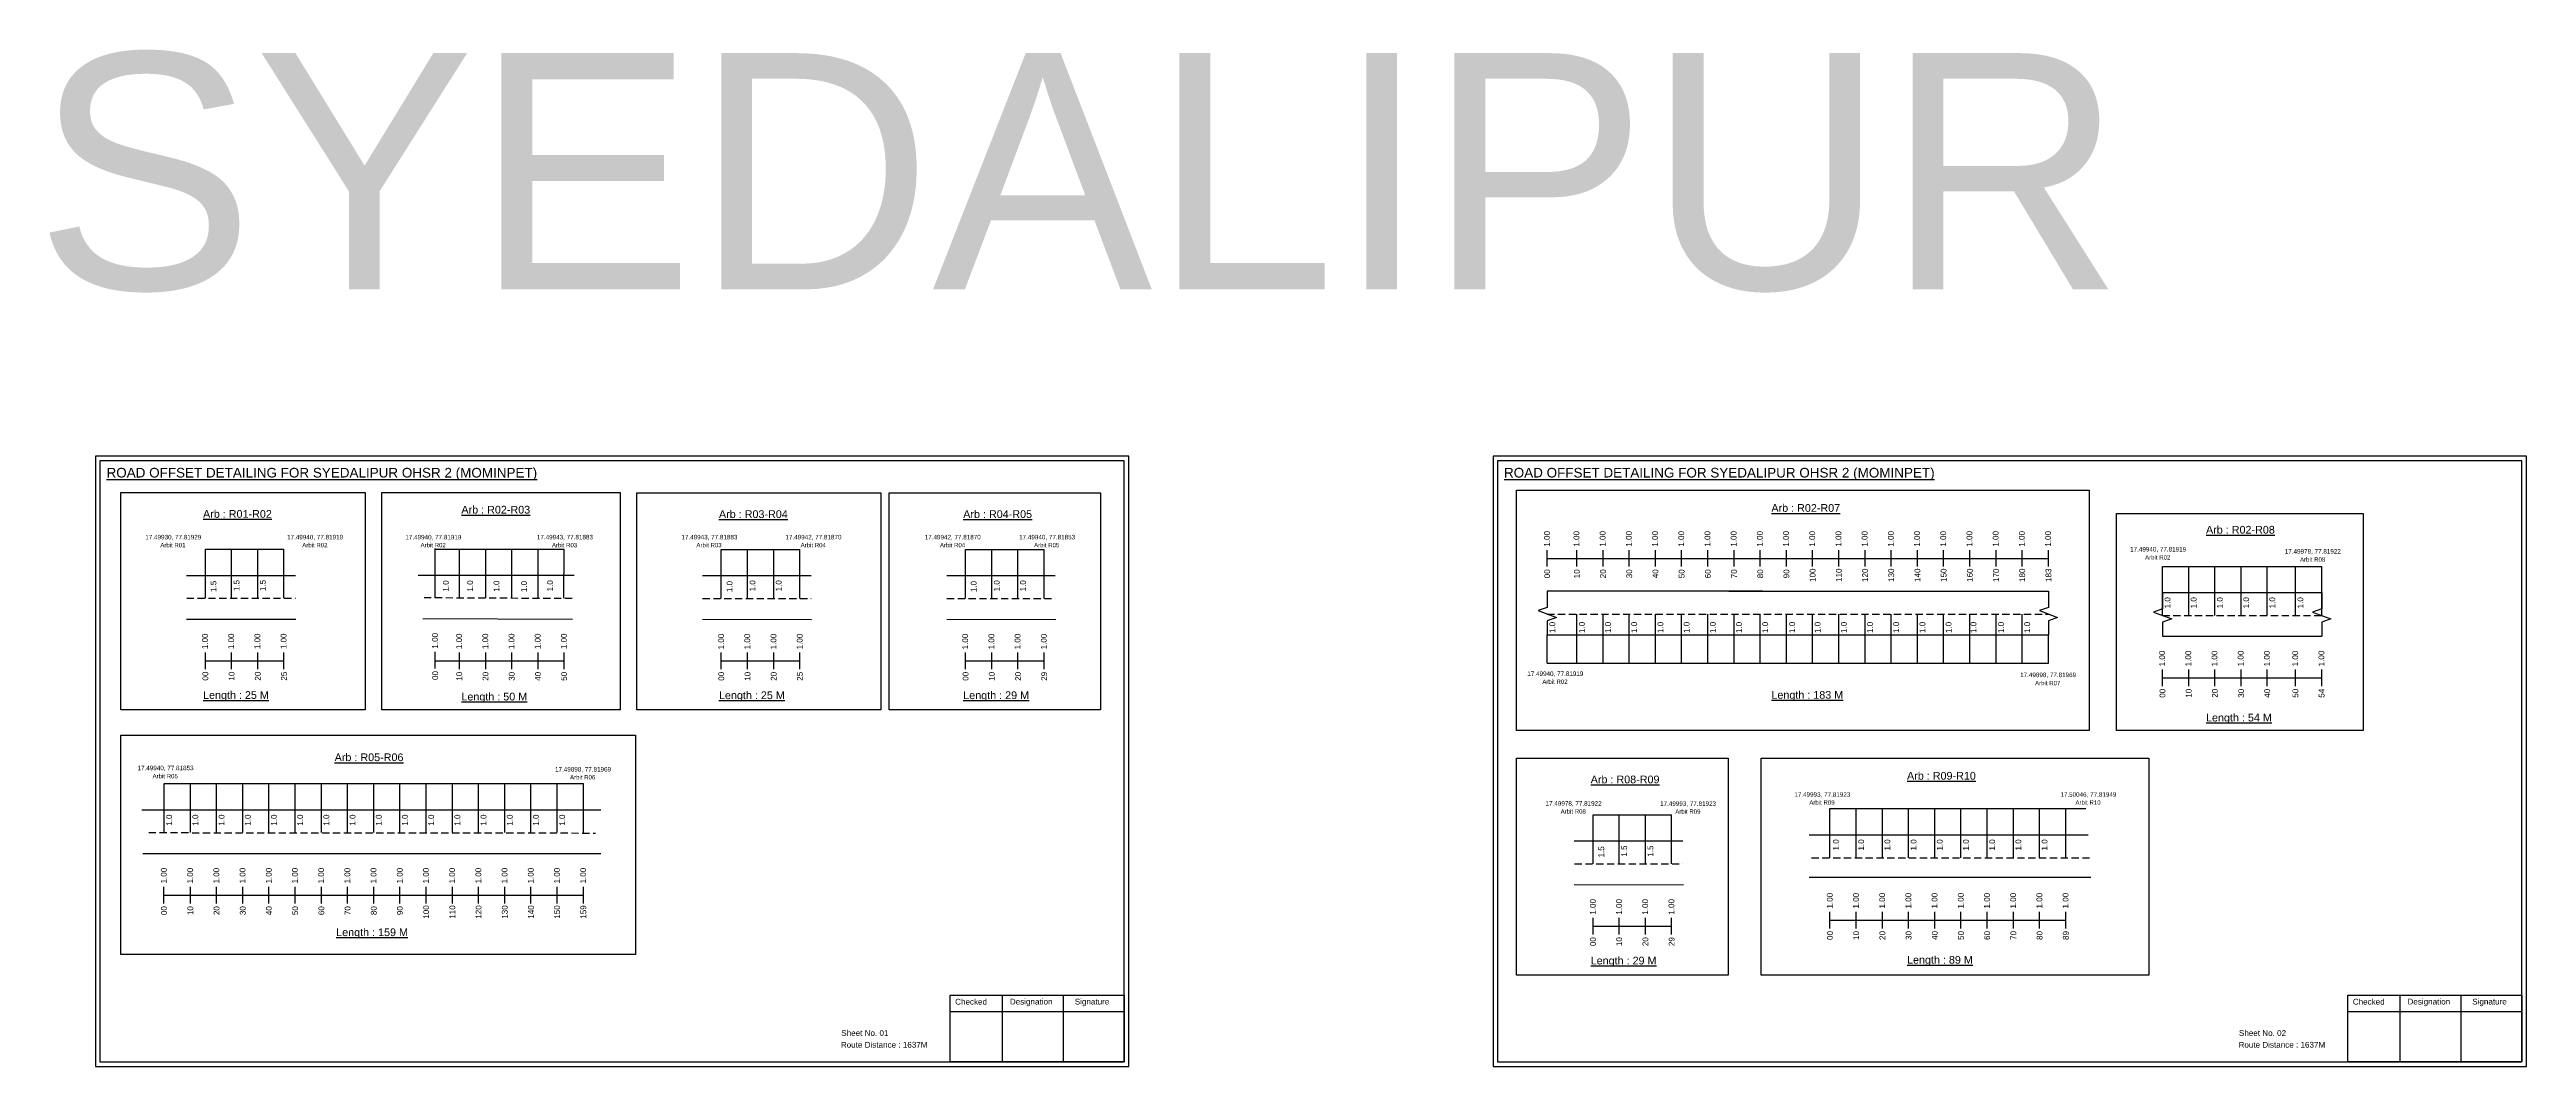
# Model space of a CAD drawing. Header units: inches. Extents: x 183 to 3615, y 59 to 1196.
# Drawn here: x 183 to 1469, y 59 to 587 of the extents above; entities that cross this region are included whole.
import ezdxf

# ---------------------------------------------------------------- set-up
doc = ezdxf.new("R2010")
doc.units = ezdxf.units.IN
doc.header["$MEASUREMENT"] = 0
doc.linetypes.add('DASHED2', pattern=[0.375, 0.25, -0.125])
doc.layers.add('PDF_Geometry', color=7, linetype='Continuous')
doc.layers.add('PDF_Text', color=5, linetype='Continuous')
doc.styles.add('PDF Arial', font='arial.ttf')
doc.styles.get("Standard").update_dxf_attribs({"font": 'arial.ttf'})

msp = doc.modelspace()

# ---------------------------------------------------------------- linework, layer by layer
at = {"color": 5}
for p, q in [((263.8, 327.8), (304.6, 327.8)), ((383.1, 327.8), (450.1, 327.8)), ((531.6, 327.7), (572.4, 327.7)), ((658.4, 327.7), (699.2, 327.7)), ((1279.7, 318.9), (1362.4, 318.9)), ((960.3, 268.6), (1220.5, 268.6)), ((242.4, 206.2), (460, 206.2)), ((1107.1, 193.2), (1239.9, 193.2)), ((984.1, 190), (1024.9, 190))]:
    msp.add_line(p, q, dxfattribs=at)
for p, q in [((263.8, 302.3), (263.8, 327.8)), ((277.4, 302.3), (277.4, 327.8)), ((291, 302.3), (291, 327.8)), ((304.6, 302.3), (304.6, 327.8)), ((383.1, 302.6), (383.1, 328.1)), ((395.7, 302.5), (395.7, 327.8)), ((409.3, 302.5), (409.3, 327.8)), ((422.9, 302.5), (422.9, 327.8)), ((436.5, 302.3), (436.5, 327.8)), ((449.8, 302.3), (450.1, 327.8)), ((531.6, 302.2), (531.6, 327.7)), ((545.2, 302.2), (545.2, 327.7)), ((558.8, 302.2), (558.8, 327.7)), ((572.4, 302.2), (572.4, 327.7)), ((658.4, 302.2), (658.4, 327.7)), ((672, 302.2), (672, 327.7)), ((685.6, 302.2), (685.6, 327.7)), ((699.2, 302.2), (699.2, 327.7)), ((254, 314.2), (310.5, 314.2)), ((455.3, 314.1), (374.3, 314.1)), ((521.8, 314.1), (578.3, 314.1)), ((648.6, 314.1), (705, 314.1)), ((1279.7, 293.4), (1279.7, 318.9)), ((1293.3, 293.4), (1293.3, 318.9)), ((1306.9, 293.4), (1306.9, 318.9)), ((1320.5, 293.4), (1320.5, 318.9)), ((1334.1, 293.4), (1334.1, 318.9)), ((1348.8, 293.4), (1348.8, 318.9)), ((1362.4, 293.4), (1362.4, 318.9)), ((1072.1, 306), (960.3, 306)), ((1054.6, 306), (1220.5, 306)), ((1279.7, 305.3), (1362.4, 305.3)), ((254, 291.5), (310.7, 291.4)), ((376.6, 291.9), (454.3, 291.5)), ((521.8, 291.4), (578.5, 291.3)), ((648.6, 291.4), (705.3, 291.3)), ((960.3, 283.3), (1220.5, 283.3)), ((960.3, 268.6), (960.3, 283.3)), ((975.7, 268.6), (975.7, 294.1)), ((989.3, 268.6), (989.3, 294.1)), ((1002.9, 268.6), (1002.9, 294.1)), ((1016.5, 268.6), (1016.5, 294.1)), ((1030.1, 268.6), (1030.1, 294.1)), ((1043.7, 268.6), (1043.7, 294.1)), ((1057.3, 268.6), (1057.3, 294.1)), ((1070.9, 268.6), (1070.9, 294.1)), ((1084.5, 268.6), (1084.5, 294.1)), ((1098.1, 268.6), (1098.1, 294.1)), ((1111.7, 268.6), (1111.7, 294.1)), ((1125.3, 268.6), (1125.3, 294.1)), ((1138.9, 268.6), (1138.9, 294.1)), ((1152.5, 268.6), (1152.5, 294.1)), ((1166.1, 268.6), (1166.1, 294.1)), ((1179.7, 268.6), (1179.7, 294.1)), ((1193.3, 268.6), (1193.3, 294.1)), ((1206.9, 268.6), (1206.9, 294.1)), ((1220.5, 268.6), (1220.5, 283.3)), ((1279.7, 282.6), (1362.4, 282.6)), ((242.4, 180.7), (242.4, 206.2)), ((256, 180.7), (256, 206.2)), ((269.6, 180.7), (269.6, 206.2)), ((283.2, 180.7), (283.2, 206.2)), ((296.8, 180.7), (296.8, 206.2)), ((310.4, 180.7), (310.4, 206.2)), ((324, 180.7), (324, 206.2)), ((337.6, 180.7), (337.6, 206.2)), ((351.2, 180.7), (351.2, 206.2)), ((364.8, 180.7), (364.8, 206.2)), ((378.4, 180.7), (378.4, 206.2)), ((392, 180.7), (392, 206.2)), ((405.6, 180.7), (405.6, 206.2)), ((419.2, 180.7), (419.2, 206.2)), ((432.8, 180.7), (432.8, 206.2)), ((446.4, 180.7), (446.4, 206.2)), ((460, 180.7), (460, 206.2)), ((1107.1, 167.7), (1107.1, 193.2)), ((1120.7, 167.7), (1120.7, 193.2)), ((1134.3, 167.7), (1134.3, 193.2)), ((1147.9, 167.7), (1147.9, 193.2)), ((1161.5, 167.7), (1161.5, 193.2)), ((1175.1, 167.7), (1175.1, 193.2)), ((1188.7, 167.7), (1188.7, 193.2)), ((1202.3, 167.7), (1202.3, 193.2)), ((1215.9, 167.7), (1215.9, 193.2)), ((1229.5, 167.7), (1229.5, 193.2)), ((230.9, 192.5), (469, 192.5)), ((984.1, 164.5), (984.1, 190)), ((997.7, 164.5), (997.7, 190)), ((1011.3, 164.5), (1011.3, 190)), ((1024.9, 164.5), (1024.9, 190)), ((231.3, 169.9), (469.1, 169.8)), ((974.3, 176.4), (1030.8, 176.4)), ((1096.3, 179.6), (1241.1, 179.6)), ((1242.5, 157.4), (1096.3, 157.4)), ((974.3, 153.7), (1031, 153.6))]:
    msp.add_line(p, q)
at = {"color": 217, "true_color": 0x93278f}
for p, q in [((960.3, 318.8), (960.3, 327.3)), ((960.3, 323), (1220.5, 323)), ((975.7, 318.8), (975.7, 327.3)), ((989.3, 318.8), (989.3, 327.3)), ((1002.9, 318.8), (1002.9, 327.3)), ((1016.5, 318.8), (1016.5, 327.3)), ((1030.1, 318.8), (1030.1, 327.3)), ((1043.7, 318.8), (1043.7, 327.3)), ((1057.3, 318.8), (1057.3, 327.3)), ((1070.9, 318.8), (1070.9, 327.3)), ((1084.5, 318.8), (1084.5, 327.3)), ((1098.1, 318.8), (1098.1, 327.3)), ((1111.7, 318.8), (1111.7, 327.3)), ((1125.3, 318.8), (1125.3, 327.3)), ((1138.9, 318.8), (1138.9, 327.3)), ((1152.5, 318.8), (1152.5, 327.3)), ((1166.1, 318.8), (1166.1, 327.3)), ((1179.7, 318.8), (1179.7, 327.3)), ((1193.3, 318.8), (1193.3, 327.3)), ((1206.9, 318.8), (1206.9, 327.3)), ((1220.5, 318.8), (1220.5, 327.3)), ((263.8, 265.6), (263.8, 274.2)), ((277.4, 265.6), (277.4, 274.2)), ((291, 265.6), (291, 274.2)), ((304.6, 265.6), (304.6, 274.2)), ((383.1, 265.9), (383.1, 274.5)), ((395.7, 265.6), (395.7, 274.1)), ((409.3, 265.6), (409.3, 274.1)), ((422.9, 265.6), (422.9, 274.1)), ((436.5, 265.6), (436.5, 274.1)), ((450.1, 265.6), (450.1, 274.1)), ((531.6, 265.5), (531.6, 274.1)), ((545.2, 265.5), (545.2, 274.1)), ((558.8, 265.5), (558.8, 274.1)), ((572.4, 265.5), (572.4, 274.1)), ((658.4, 265.5), (658.4, 274.1)), ((672, 265.5), (672, 274.1)), ((685.6, 265.5), (685.6, 274.1)), ((699.2, 265.5), (699.2, 274.1)), ((263.8, 269.9), (304.6, 269.9)), ((383.1, 269.8), (450.1, 269.8)), ((531.6, 269.8), (572.4, 269.8)), ((658.4, 269.8), (699.2, 269.8)), ((1279.7, 256.7), (1279.7, 265.3)), ((1279.7, 261), (1362.4, 261)), ((1293.3, 256.7), (1293.3, 265.3)), ((1306.9, 256.7), (1306.9, 265.3)), ((1320.5, 256.7), (1320.5, 265.3)), ((1334.1, 256.7), (1334.1, 265.3)), ((1348.8, 256.7), (1348.8, 265.3)), ((1362.4, 256.7), (1362.4, 265.3)), ((242.3, 144), (242.3, 152.5)), ((242.4, 148.2), (460, 148.3)), ((256, 144), (256, 152.5)), ((269.6, 144), (269.6, 152.5)), ((283.2, 144), (283.2, 152.5)), ((296.8, 144), (296.8, 152.5)), ((310.4, 144), (310.4, 152.5)), ((324, 144), (324, 152.5)), ((337.6, 144), (337.6, 152.5)), ((351.2, 144), (351.2, 152.5)), ((364.8, 144), (364.8, 152.5)), ((378.4, 144), (378.4, 152.5)), ((392, 144), (392, 152.5)), ((405.6, 144), (405.6, 152.5)), ((419.2, 144), (419.2, 152.5)), ((432.8, 144), (432.8, 152.5)), ((446.4, 144), (446.4, 152.5)), ((460, 144), (460, 152.5)), ((984.1, 127.8), (984.1, 136.4)), ((984.1, 132.1), (1024.9, 132.1)), ((997.7, 127.8), (997.7, 136.4)), ((1011.3, 127.8), (1011.3, 136.4)), ((1024.9, 127.8), (1024.9, 136.4)), ((1107.1, 131), (1107.1, 139.6)), ((1107.1, 135.3), (1229.5, 135.3)), ((1120.7, 131), (1120.7, 139.6)), ((1134.3, 131), (1134.3, 139.6)), ((1147.9, 131), (1147.9, 139.6)), ((1161.5, 131), (1161.5, 139.6)), ((1175.1, 131), (1175.1, 139.6)), ((1188.7, 131), (1188.7, 139.6)), ((1202.3, 131), (1202.3, 139.6)), ((1215.9, 131), (1215.9, 139.6)), ((1229.5, 131), (1229.5, 139.6))]:
    msp.add_line(p, q, dxfattribs=at)
at = {"linetype": 'DASHED2', "ltscale": 15}
for p, q in [((254.1, 302.3), (310.5, 302.3)), ((377.3, 302.7), (455.6, 302.3)), ((521.9, 302.2), (578.3, 302.2)), ((648.7, 302.2), (705, 302.2)), ((960.3, 294.1), (1220.5, 294.1)), ((1279.7, 293.4), (1362.4, 293.4)), ((234.4, 180.7), (466.3, 180.5)), ((1097.5, 167.7), (1241.9, 167.7)), ((974.5, 164.5), (1030.8, 164.5))]:
    msp.add_line(p, q, dxfattribs=at)
for points in [[(219.9, 357.2), (346.7, 357.2), (346.7, 244.5), (219.9, 244.5)], [(355.4, 357.2), (479.2, 357.2), (479.2, 244.5), (355.4, 244.5)], [(487.8, 357.1), (614.5, 357.1), (614.5, 244.4), (487.8, 244.4)], [(618.7, 357.1), (728.4, 357.1), (728.4, 244.4), (618.7, 244.4)], [(944.4, 358.5), (1241.6, 358.5), (1241.6, 233.7), (944.4, 233.7)], [(1255.8, 346.4), (1383.9, 346.4), (1383.9, 233.7), (1255.8, 233.7)], [(219.9, 231.3), (487.1, 231.3), (487.1, 117.4), (219.9, 117.4)], [(944.4, 219.4), (1054.2, 219.4), (1054.2, 106.7), (944.4, 106.7)], [(1071.4, 219.4), (1272.6, 219.4), (1272.6, 106.7), (1071.4, 106.7)]]:
    msp.add_lwpolyline(points, close=True)
at = {"linetype": 'Continuous'}
for points in [[(960.3, 306), (960.3, 297.6), (955.6, 295.9), (965.1, 292.4), (960.3, 290.7), (960.3, 283.3)], [(1220.5, 306), (1220.5, 297.6), (1215.8, 295.9), (1225.2, 292.4), (1220.5, 290.7), (1220.5, 283.3)], [(1279.7, 305.3), (1279.7, 296.9), (1275, 295.1), (1284.5, 291.7), (1279.7, 289.9), (1279.7, 282.6)], [(1362.4, 305.3), (1362.4, 296.9), (1357.6, 295.1), (1367.1, 291.7), (1362.4, 289.9), (1362.4, 282.6)]]:
    msp.add_lwpolyline(points, dxfattribs=at)
at = {"layer": 'PDF_Geometry'}
for points in [[(206.7, 376.1), (206.7, 59.4), (743.2, 59.4), (743.2, 376.1)], [(209, 373.7), (209, 61.8), (740.7, 61.8), (740.7, 373.7)], [(932.2, 376.1), (932.2, 59.4), (1468.6, 59.4), (1468.6, 376.1)], [(934.5, 373.7), (934.5, 61.8), (1466.2, 61.8), (1466.2, 373.7)]]:
    msp.add_lwpolyline(points, close=True, dxfattribs=at)
at = {"layer": 'PDF_Geometry', "color": 242, "true_color": 0xcc1f26}
for points in [[(740.7, 61.7), (650.4, 61.7), (650.4, 96.3), (740.7, 96.3)], [(1466.2, 61.7), (1375.9, 61.7), (1375.9, 96.3), (1466.2, 96.3)]]:
    msp.add_lwpolyline(points, close=True, dxfattribs=at)
for points in [[(677.4, 96.3), (677.4, 61.7)], [(709.1, 96.3), (709.1, 61.7)], [(1402.9, 96.3), (1402.9, 61.7)], [(1434.6, 96.3), (1434.6, 61.7)], [(650.4, 87.9), (740.7, 87.9)], [(1375.9, 87.9), (1466.2, 87.9)]]:
    msp.add_lwpolyline(points, dxfattribs=at)

# ---------------------------------------------------------------- texts
for s, height, p in [('SYEDALIPUR', 122.54, (175.1, 462.7)), ('Sheet No. 01', 3, (593.9, 75.2)), ('Sheet No. 02', 3, (1319.4, 75.2)), ('Route Distance : 1637M', 3, (593.7, 69.1)), ('Route Distance : 1637M', 3, (1319.2, 69.1))]:
    msp.add_text(s, height=height).set_placement(p)
at = {"color": 242, "true_color": 0xcd2027}
for s, height, p in [('%%UROAD OFFSET DETAILING FOR SYEDALIPUR OHSR 2 (MOMINPET)', 5, (212.5, 365)), ('%%UROAD OFFSET DETAILING FOR SYEDALIPUR OHSR 2 (MOMINPET)', 5, (937.9, 365)), ('%%UArb : R01-R02', 4, (262.6, 344.1)), ('%%UArb : R02-R03', 4, (396.7, 346.3)), ('%%UArb : R03-R04', 4, (530.4, 344)), ('%%UArb : R04-R05', 4, (657.2, 344)), ('%%UArb : R02-R07', 4, (1076.7, 347.2)), ('%%UArb : R02-R08', 4, (1302.3, 335.9)), ('%%ULength : 25 M', 4, (262.6, 250.1)), ('%%ULength : 50 M', 4, (396.7, 249.3)), ('%%ULength : 25 M', 4, (530.4, 250)), ('%%ULength : 29 M', 4, (657.2, 250)), ('%%ULength : 183 M', 4, (1076.7, 250.2)), ('%%ULength : 54 M', 4, (1302.3, 238.4)), ('%%UArb : R05-R06', 4, (330.9, 217.8)), ('%%UArb : R08-R09', 4, (982.9, 206.3)), ('%%UArb : R09-R10', 4, (1147.1, 208.2)), ('%%ULength : 159 M', 4, (331.7, 127)), ('%%ULength : 29 M', 4, (982.9, 112.3)), ('%%ULength : 89 M', 4, (1147.1, 112.7))]:
    msp.add_text(s, height=height, dxfattribs=at).set_placement(p)
at = {"color": 5}
for s, height, p in [('17.49930, 77.81929', 2.34, (232.6, 332.9)), ('17.49940, 77.81919', 2.34, (306.2, 332.9)), ('17.49940, 77.81919', 2.34, (367.6, 332.9)), ('17.49943, 77.81883', 2.34, (435.9, 332.9)), ('17.49943, 77.81883', 2.34, (510.9, 332.9)), ('17.49942, 77.81870', 2.34, (564.9, 332.9)), ('17.49942, 77.81870', 2.34, (637.2, 332.9)), ('17.49940, 77.81853', 2.34, (686.2, 332.9)), ('Arbit R01', 2.25, (240.4, 328.8)), ('Arbit R02', 2.25, (314.1, 328.8)), ('Arbit R02', 2.25, (375.5, 328.8)), ('Arbit R03', 2.25, (443.7, 328.8)), ('Arbit R03', 2.25, (518.7, 328.8)), ('Arbit R04', 2.25, (572.8, 328.8)), ('Arbit R04', 2.25, (645.1, 328.8)), ('Arbit R05', 2.25, (694, 328.8)), ('17.49940, 77.81919', 2.34, (1262.9, 326.6)), ('Arbit R02', 2.25, (1270.7, 322.4)), ('17.49978, 77.81922', 2.34, (1343.2, 325.5)), ('Arbit R08', 2.25, (1351.1, 321.3)), ('17.49940, 77.81919', 2.34, (950, 262)), ('Arbit R02', 2.25, (957.8, 257.9)), ('17.49898, 77.81969', 2.34, (1205.8, 261.4)), ('Arbit R07', 2.25, (1213.6, 257.2)), ('17.49940, 77.81853', 2.34, (228.6, 213.1)), ('Arbit R05', 2.25, (236.4, 208.9)), ('17.49898, 77.81969', 2.34, (445.3, 212.4)), ('Arbit R06', 2.25, (453.1, 208.3)), ('17.49978, 77.81922', 2.34, (959.5, 194.7)), ('Arbit R08', 2.25, (967.3, 190.6)), ('17.49993, 77.81923', 2.34, (1018.9, 194.6)), ('Arbit R09', 2.25, (1026.8, 190.5)), ('17.49993, 77.81923', 2.34, (1088.6, 199.3)), ('Arbit R09', 2.25, (1096.4, 195.2)), ('17.50046, 77.81949', 2.34, (1226.7, 199.3)), ('Arbit R10', 2.25, (1234.5, 195.2))]:
    msp.add_text(s, height=height, dxfattribs=at).set_placement(p)
at = {"color": 217, "true_color": 0x93278f}
for s, p in [('1.00', (961.7, 329.1)), ('1.00', (977, 329.1)), ('1.00', (990.6, 329.1)), ('1.00', (1004.2, 329.1)), ('1.00', (1017.8, 329.1)), ('1.00', (1031.4, 329.1)), ('1.00', (1045, 329.1)), ('1.00', (1058.6, 329.1)), ('1.00', (1072.2, 329.1)), ('1.00', (1085.8, 329.1)), ('1.00', (1099.4, 329.1)), ('1.00', (1113, 329.1)), ('1.00', (1126.6, 329.1)), ('1.00', (1140.2, 329.1)), ('1.00', (1153.8, 329.1)), ('1.00', (1167.4, 329.1)), ('1.00', (1181, 329.1)), ('1.00', (1194.6, 329.1)), ('1.00', (1208.2, 329.1)), ('1.00', (1221.8, 329.1)), ('00', (961.8, 312.7)), ('10', (977.2, 312.7)), ('20', (990.8, 312.7)), ('30', (1004.4, 312.7)), ('40', (1018, 312.7)), ('50', (1031.6, 312.7)), ('60', (1045.2, 312.7)), ('70', (1058.8, 312.7)), ('80', (1072.4, 312.7)), ('90', (1086, 312.7)), ('100', (1099.6, 310.8)), ('110', (1113.2, 310.8)), ('120', (1126.8, 310.8)), ('130', (1140.4, 310.8)), ('140', (1154, 310.8)), ('150', (1167.6, 310.8)), ('160', (1181.2, 310.8)), ('170', (1194.8, 310.8)), ('180', (1208.4, 310.8)), ('183', (1222, 310.8)), ('1.00', (265.1, 275.9)), ('1.00', (278.7, 275.9)), ('1.00', (292.3, 275.9)), ('1.00', (305.9, 275.9)), ('1.00', (384.5, 276.2)), ('1.00', (397, 275.9)), ('1.00', (410.6, 275.9)), ('1.00', (424.2, 275.9)), ('1.00', (437.8, 275.9)), ('1.00', (451.4, 275.9)), ('1.00', (533, 275.8)), ('1.00', (546.6, 275.8)), ('1.00', (560.2, 275.8)), ('1.00', (573.8, 275.8)), ('1.00', (659.7, 275.8)), ('1.00', (673.3, 275.8)), ('1.00', (686.9, 275.8)), ('1.00', (700.5, 275.8)), ('1.00', (1281, 267)), ('1.00', (1294.6, 267)), ('1.00', (1308.2, 267)), ('1.00', (1321.8, 267)), ('1.00', (1335.4, 267)), ('1.00', (1350.1, 267)), ('1.00', (1363.7, 267)), ('00', (265.3, 259.6)), ('10', (278.9, 259.6)), ('20', (292.5, 259.6)), ('25', (306.1, 259.6)), ('00', (384.6, 259.9)), ('10', (397.1, 259.5)), ('20', (410.7, 259.5)), ('30', (424.3, 259.5)), ('40', (437.9, 259.5)), ('50', (451.5, 259.5)), ('00', (533.1, 259.5)), ('10', (546.7, 259.5)), ('20', (560.3, 259.5)), ('25', (573.9, 259.5)), ('00', (659.9, 259.5)), ('10', (673.5, 259.5)), ('20', (687.1, 259.5)), ('29', (700.7, 259.5)), ('00', (1281.2, 250.7)), ('10', (1294.8, 250.7)), ('20', (1308.4, 250.7)), ('30', (1322, 250.7)), ('40', (1335.6, 250.7)), ('50', (1350.2, 250.7)), ('54', (1363.8, 250.7)), ('1.00', (243.7, 154.3)), ('1.00', (257.4, 154.3)), ('1.00', (271, 154.3)), ('1.00', (284.6, 154.3)), ('1.00', (298.2, 154.3)), ('1.00', (311.8, 154.3)), ('1.00', (325.4, 154.3)), ('1.00', (339, 154.3)), ('1.00', (352.6, 154.3)), ('1.00', (366.2, 154.3)), ('1.00', (379.8, 154.3)), ('1.00', (393.4, 154.3)), ('1.00', (407, 154.3)), ('1.00', (420.6, 154.3)), ('1.00', (434.2, 154.3)), ('1.00', (447.8, 154.3)), ('1.00', (461.4, 154.3)), ('00', (243.8, 137.9)), ('10', (257.5, 137.9)), ('20', (271.1, 137.9)), ('30', (284.7, 137.9)), ('40', (298.3, 137.9)), ('50', (311.9, 137.9)), ('60', (325.5, 137.9)), ('70', (339.1, 137.9)), ('80', (352.7, 137.9)), ('90', (366.3, 137.9)), ('100', (379.9, 136)), ('110', (393.5, 136)), ('120', (407.1, 136)), ('130', (420.7, 136)), ('140', (434.3, 136)), ('150', (447.9, 136)), ('159', (461.5, 136)), ('1.00', (985.5, 138.1)), ('1.00', (999.1, 138.1)), ('1.00', (1012.7, 138.1)), ('1.00', (1026.3, 138.1)), ('1.00', (1108.5, 141.3)), ('1.00', (1122.1, 141.3)), ('1.00', (1135.7, 141.3)), ('1.00', (1149.3, 141.3)), ('1.00', (1162.9, 141.3)), ('1.00', (1176.5, 141.3)), ('1.00', (1190.1, 141.3)), ('1.00', (1203.7, 141.3)), ('1.00', (1217.3, 141.3)), ('1.00', (1230.9, 141.3)), ('00', (1108.6, 125)), ('10', (1122.2, 125)), ('20', (1135.8, 125)), ('30', (1149.4, 125)), ('40', (1163, 125)), ('50', (1176.6, 125)), ('60', (1190.2, 125)), ('70', (1203.8, 125)), ('80', (1217.4, 125)), ('89', (1231, 125)), ('00', (985.6, 121.8)), ('10', (999.2, 121.8)), ('20', (1012.8, 121.8)), ('29', (1026.4, 121.8))]:
    msp.add_text(s, height=3, rotation=90, dxfattribs=at).set_placement(p)
for s, p in [('1.5', (269.5, 305.6)), ('1.5', (281.5, 306)), ('1.5', (295.1, 306)), ('1.0', (390.1, 305.8)), ('1.0', (402.7, 305.8)), ('1.0', (416.4, 305.7)), ('1.0', (430.7, 305.5)), ('1.0', (444.2, 305.9)), ('1.0', (537.4, 305.5)), ('1.0', (549.3, 305.9)), ('1.0', (562.9, 305.9)), ('1.0', (664.1, 305.5)), ('1.0', (676.1, 305.9)), ('1.0', (689.7, 305.9)), ('1.0', (1283.8, 297.1)), ('1.0', (1297.4, 297.1)), ('1.0', (1311, 297.1)), ('1.0', (1324.6, 297.1)), ('1.0', (1338.2, 297.1)), ('1.0', (1352.8, 297.1)), ('1.0', (964.5, 284.3)), ('1.0', (979.8, 284.3)), ('1.0', (993.4, 284.3)), ('1.0', (1007, 284.3)), ('1.0', (1020.6, 284.3)), ('1.0', (1034.2, 284.3)), ('1.0', (1047.8, 284.3)), ('1.0', (1061.4, 284.3)), ('1.0', (1075, 284.3)), ('1.0', (1089, 284.3)), ('1.0', (1102.2, 284.3)), ('1.0', (1115.8, 284.3)), ('1.0', (1129.4, 284.3)), ('1.0', (1143, 284.3)), ('1.0', (1156.6, 284.3)), ('1.0', (1170.2, 284.3)), ('1.0', (1183.1, 284.3)), ('1.0', (1197.4, 284.3)), ('1.0', (1211, 284.3)), ('1.0', (246.5, 184.3)), ('1.0', (260.1, 184.3)), ('1.0', (273.7, 184.3)), ('1.0', (287.3, 184.3)), ('1.0', (300.9, 184.3)), ('1.0', (314.5, 184.3)), ('1.0', (328.1, 184.3)), ('1.0', (341.7, 184.3)), ('1.0', (355.3, 184.3)), ('1.0', (368.9, 184.3)), ('1.0', (382.5, 184.3)), ('1.0', (396.1, 184.3)), ('1.0', (409.7, 184.3)), ('1.0', (423.3, 184.3)), ('1.0', (436.9, 184.3)), ('1.0', (450.5, 184.3)), ('1.5', (989.9, 167.8)), ('1.5', (1001.8, 168.2)), ('1.5', (1015.4, 168.2)), ('1.0', (1111.7, 171.4)), ('1.0', (1124.8, 171.4)), ('1.0', (1138.4, 171.4)), ('1.0', (1152, 171.4)), ('1.0', (1165.6, 171.4)), ('1.0', (1179.2, 171.4)), ('1.0', (1192.8, 171.4)), ('1.0', (1206.4, 171.4)), ('1.0', (1220, 171.4))]:
    msp.add_text(s, height=3, rotation=90).set_placement(p)
at = {"layer": 'PDF_Text', "color": 7, "attachment_point": 7, "style": 'PDF Arial'}
for s, insert, char_height in [('Checked', (653, 91.4), 3), ('Designation', (681.4, 90.6), 3.001), ('Signature', (715.1, 90.6), 3), ('Checked', (1378.5, 91.4), 3), ('Designation', (1406.9, 90.6), 3.001), ('Signature', (1440.5, 90.6), 3)]:
    msp.add_mtext(s, dxfattribs=dict(at, insert=insert, char_height=char_height))

doc.saveas('drawing.dxf')
